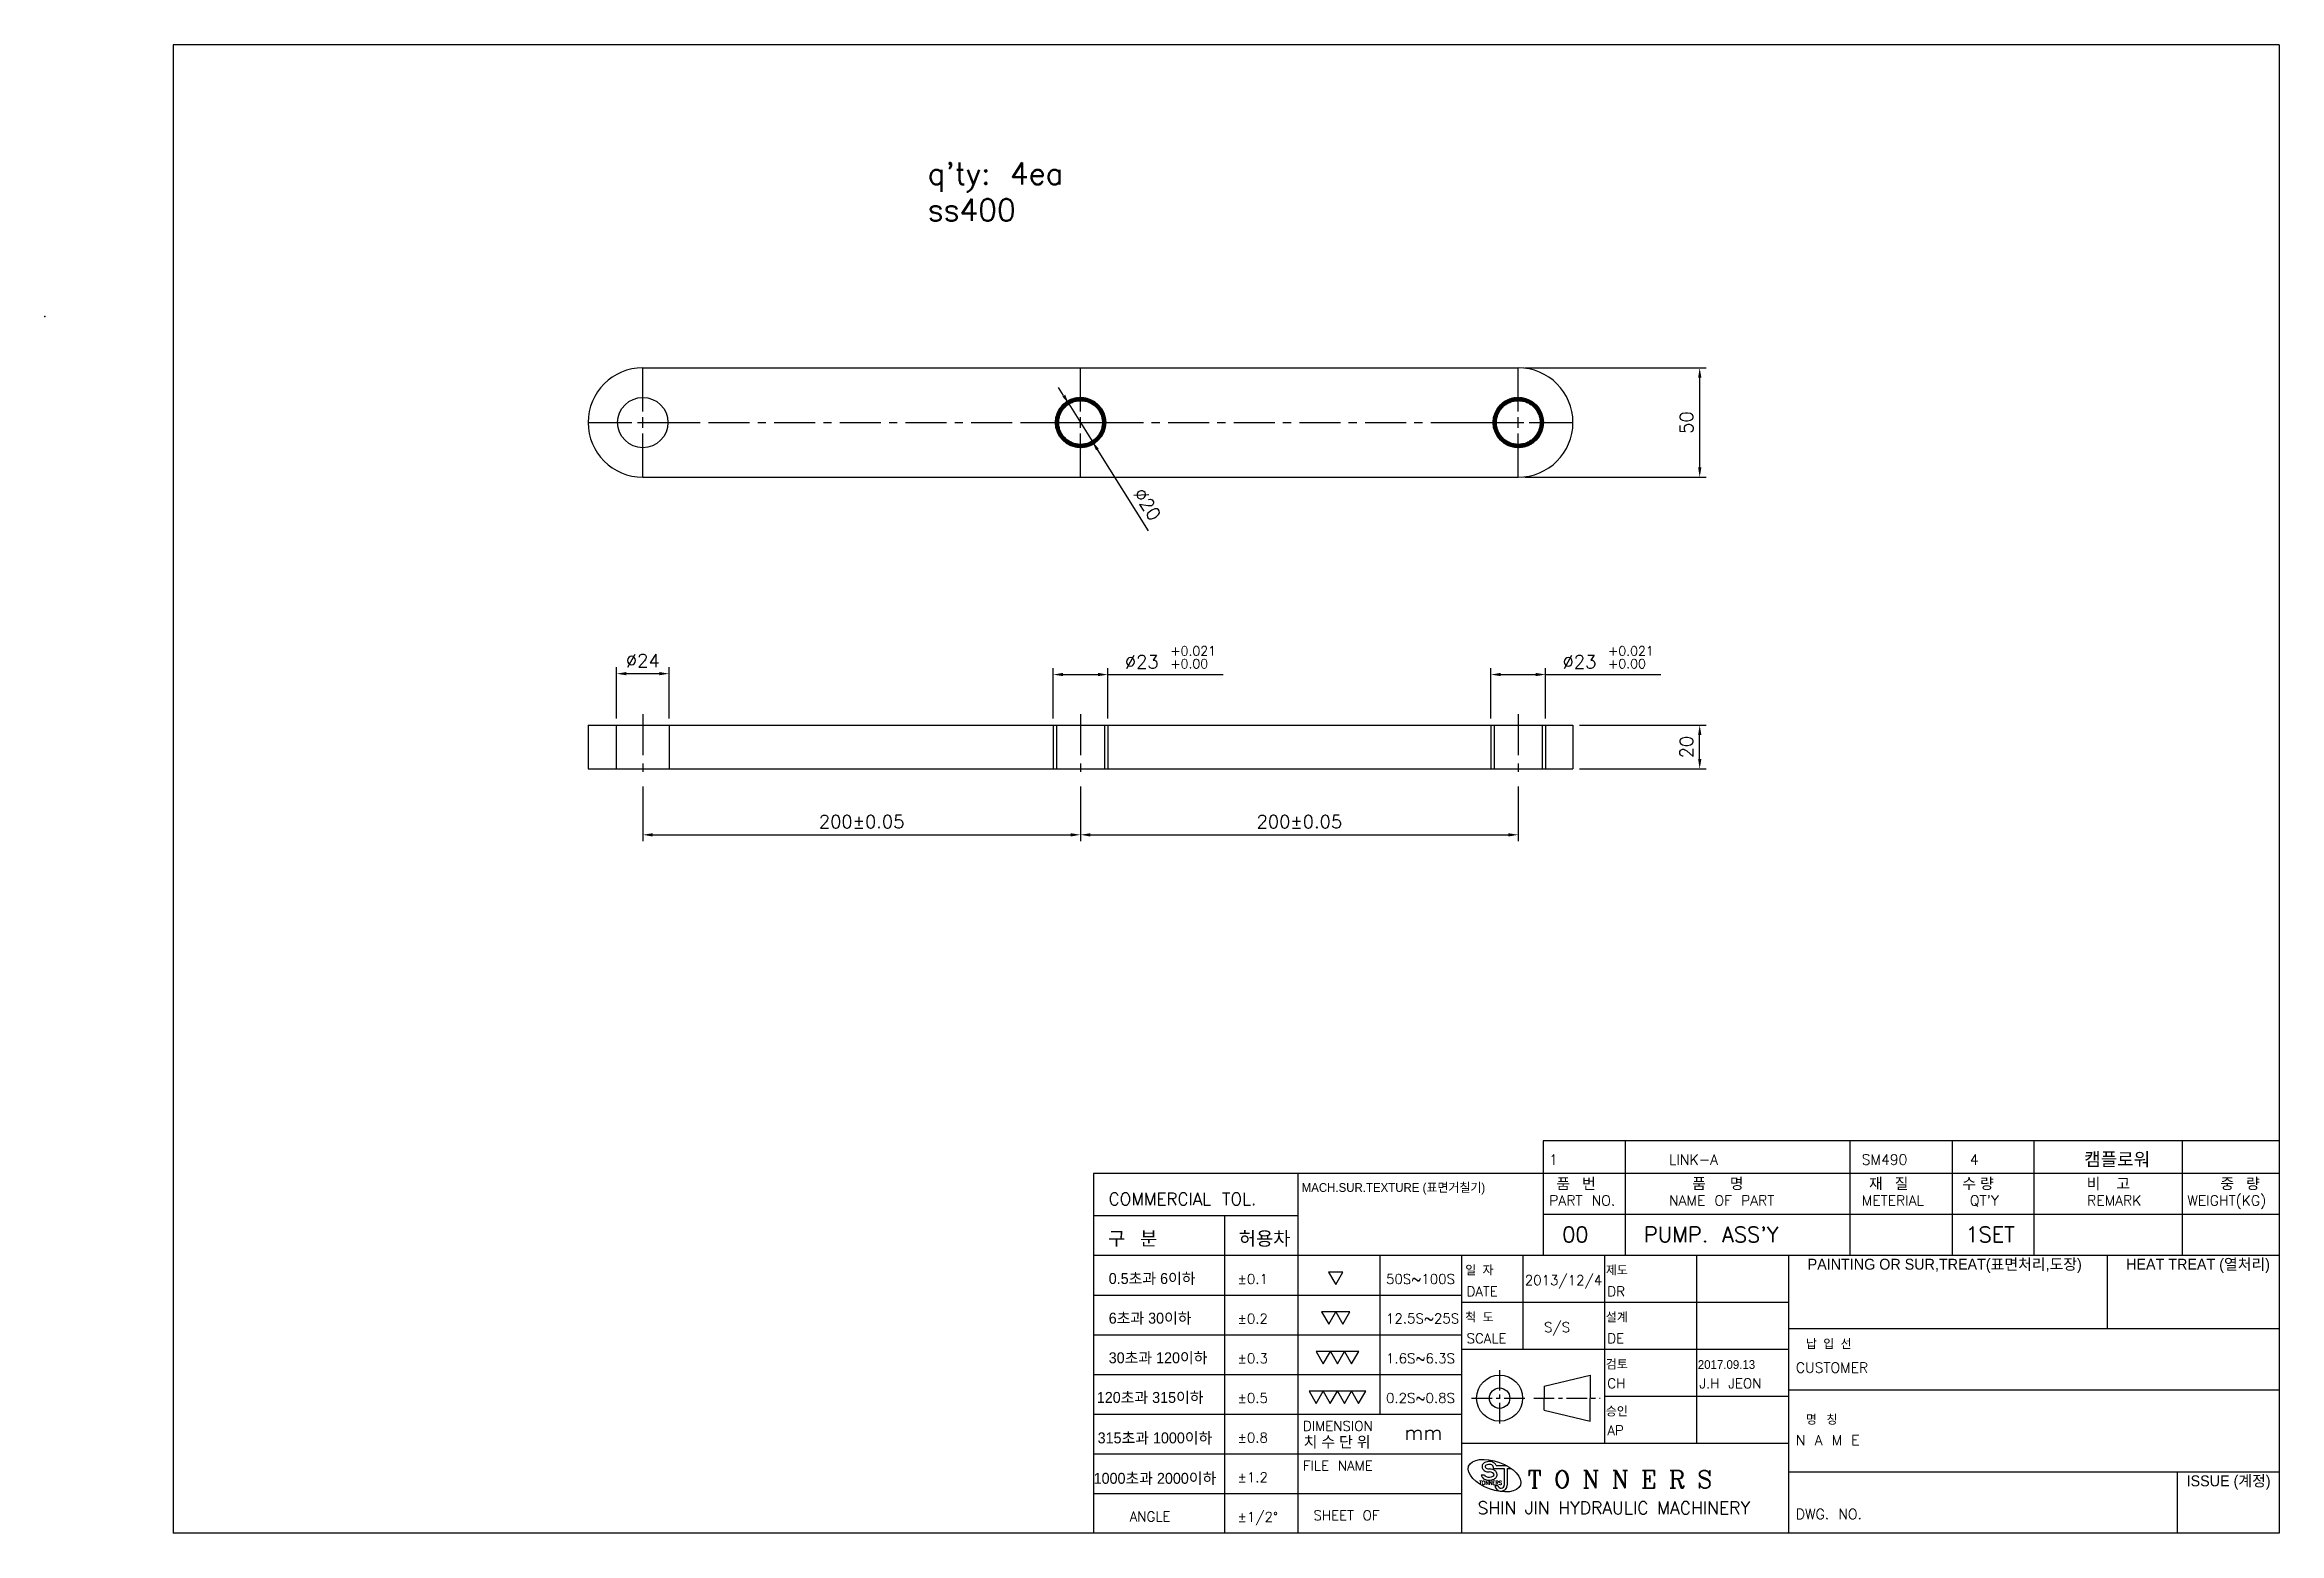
# Model space of a CAD drawing. Extents: x -2917 to 6643, y 8514 to 10799.
# Drawn here: x 1280 to 2301, y 8528 to 9208 of the extents above; entities that cross this region are included whole.
import ezdxf

# ---------------------------------------------------------------- set-up
doc = ezdxf.new("R2010")
doc.units = 0
doc.header["$LTSCALE"] = 15
doc.header["$MEASUREMENT"] = 0
for name, pattern in [('CENTER', [2, 1.25, -0.25, 0.25, -0.25]), ('CENTER2', [28.575, 19.05, -3.175, 3.175, -3.175]), ('PHANTOM2', [31.75, 15.875, -3.175, 3.175, -3.175, 3.175, -3.175])]:
    doc.linetypes.add(name, pattern=pattern)
for name, color, linetype in [('1', 1, 'CENTER'), ('3', 3, 'Continuous'), ('4', 4, 'Continuous'), ('DG', 4, 'Continuous')]:
    doc.layers.add(name, color=color, linetype=linetype)
doc.styles.add('HSG', font='romans.shx', dxfattribs={"bigfont": 'whgtxt.shx'})
doc.styles.add('ROMANC', font='romanc', dxfattribs={"height": 2})
doc.styles.add('ROMANS', font='txt.shx', dxfattribs={"bigfont": 'whgtxt.shx'})
doc.styles.get("Standard").update_dxf_attribs({"font": 'txt.shx'})
doc.dimstyles.new('ISO-25', dxfattribs={"dimtxt": 2.5, "dimasz": 2.5, "dimexe": 1.25, "dimexo": 0.625, "dimtad": 1, "dimtoh": 1, "dimdsep": 46, "dimtxsty": 'Standard', "dimcen": 2.5, "dimclrt": 6, "dimadec": 0, "dimazin": 0, "dimtfac": 1, "dimtmove": 0, "dimatfit": 3, "dimfxl": 1, "dimarcsym": 0})

msp = doc.modelspace()

# ---------------------------------------------------------------- texts
for s, height, p in [('1', 4.671, (1967.242, 8696.502)), ('LINK-A', 4.6708, (2021.952, 8696.502)), ('SM490', 4.6708, (2110.063, 8696.502)), ('4', 4.671, (2159.468, 8696.502)), ('COMMERCIAL TOL.', 5.60496, (1765.957, 8678.025)), ('PART NO.', 4.6708, (1967.242, 8677.819)), ('NAME OF PART', 4.6708, (2021.952, 8677.819)), ('METERIAL', 4.6708, (2110.063, 8677.819)), ("QT'Y", 4.6708, (2159.468, 8677.819)), ('REMARK', 4.6708, (2213.023, 8677.819)), ('WEIGHT(KG)', 4.6708, (2258.853, 8677.819)), ('00', 7.0062, (1973.202, 8661.112)), ("PUMP. ASS'Y", 7.0062, (2010.568, 8661.112)), ('1SET', 7.0062, (2157.454, 8661.112)), ('%%P0.1', 4.484, (1824.886, 8642.005)), ('50S~100S', 4.484, (1892.683, 8642.005)), ('DATE', 4.484, (1929.479, 8636.343)), ('2013/12/4', 4.484, (1956.103, 8641.466)), ('DR', 4.484, (1993.804, 8636.343)), ('%%P0.2', 4.484, (1824.886, 8623.882)), ('12.5S~25S', 4.484, (1892.683, 8623.976)), ('SCALE', 4.484, (1929.479, 8614.857)), ('S/S', 4.484, (1964.904, 8619.98)), ('DE', 4.484, (1993.804, 8614.857)), ('%%P0.3', 4.484, (1824.886, 8605.76)), ('1.6S~6.3S', 4.484, (1892.683, 8605.76)), ('CH', 4.484, (1993.804, 8594.306)), ('J.H JEON', 4.484, (2035.841, 8594.306)), ('CUSTOMER', 4.6708, (2079.956, 8601.417)), ('%%P0.5', 4.484, (1824.886, 8587.637)), ('0.2S~0.8S', 4.484, (1892.683, 8587.637)), ('DIMENSION', 4.484, (1854.746, 8574.842)), ('AP', 4.484, (1993.804, 8572.82)), ('%%P0.8', 4.484, (1824.886, 8569.514)), ('mm', 6.726, (1901.119, 8570.704)), ('N A M E', 4.6708, (2079.956, 8568.266)), ('FILE NAME', 4.484, (1854.746, 8556.719)), ('%%P1.2', 4.484, (1824.886, 8551.391)), ('ANGLE', 4.484, (1775.579, 8533.45)), ('%%P1/2%%D', 4.484, (1824.886, 8533.269)), ('SHEET OF', 4.484, (1859.557, 8534.017)), ('DWG. NO.', 4.6708, (2079.956, 8534.502))]:
    msp.add_text(s, height=height).set_placement(p)
at = {"linetype": 'Continuous', "style": 'ROMANC'}
msp.add_text('T O N N E R S', height=8.00392, dxfattribs=at).set_placement((1957.363, 8548.658))
at = {"insert": (1683.23, 9154.562), "char_height": 10, "attachment_point": 1}
msp.add_mtext_dynamic_manual_height_columns("q'ty: 4ea\\Pss400", width=3759.60361, gutter_width=50, heights=[0], dxfattribs=at)
at = {"layer": '3'}
for s, height, style, p in [('TONNERS', 1.7022, 'ROMANS', (1935.313, 8550.256)), ('SHIN JIN HYDRAULIC MACHINERY', 5.73117, 'HSG', (1934.536, 8536.771))]:
    msp.add_text(s, height=height, dxfattribs=dict(at, style=style)).set_placement(p)
at = {"layer": '3', "color": 7, "attachment_point": 4}
for s, insert, char_height in [('\\f굴림|b0|i0|c129|p2;품   번', (1970.524, 8687.631), 5.00175), ('\\f굴림|b0|i0|c129|p2;품      명', (2032.593, 8687.631), 5.00175), ('\\f굴림|b0|i0|c129|p2;재   질', (2113.359, 8687.631), 5.00175), ('\\f굴림|b0|i0|c129|p2;수 량', (2155.988, 8687.631), 5.00175), ('\\f굴림|b0|i0|c129|p2;비    고', (2212.828, 8687.631), 5.00175), ('\\f굴림|b0|i0|c129|p2;중   량', (2273.931, 8687.631), 5.00175), ('\\f굴림|b0|i0|c129|p2;MACH.SUR.TEXTURE (표면거칠기)', (1854.155, 8685.476), 4.0014), ('\\f굴림|b0|i0|c129|p2;구   분', (1765.67, 8662.425), 6.25219), ('\\f굴림|b0|i0|c129|p2;허용차', (1825.456, 8662.425), 6.25219), ('\\f굴림|b0|i0|c129|p2;일  자', (1928.887, 8648.11), 4.0014), ('\\f굴림|b0|i0|c129|p2;제도', (1993.12, 8648.11), 4.0014), ('\\f굴림|b0|i0|c129|p2;PAINTING OR SUR,TREAT(표면처리,도장)', (2085.334, 8650.264), 5.00175), ('\\f굴림|b0|i0|c129|p2;HEAT TREAT (열처리)', (2230.862, 8650.264), 5.00175), ('\\f굴림|b0|i0|c129|p2;0.5초과 6이하', (1765.993, 8644.215), 5.00175), ('\\f굴림|b0|i0|c129|p2;6초과 30이하', (1765.993, 8626.092), 5.00175), ('\\f굴림|b0|i0|c129|p2;척  도', (1928.887, 8626.624), 4.0014), ('\\f굴림|b0|i0|c129|p2;설계', (1993.12, 8626.624), 4.0014), ('\\f굴림|b0|i0|c129|p2;30초과 120이하', (1765.993, 8607.97), 5.00175), ('\\f굴림|b0|i0|c129|p2;검토', (1993.12, 8605.138), 4.0014), ('\\f굴림|b0|i0|c129|p2;납  입  선', (2084.535, 8614.48), 4.0014), ('{\\fGulim|b0|i0|c129|p2;2017.09.13}', (2035.157, 8605.138), 4.0014), ('\\f굴림|b0|i0|c129|p2;120초과 315이하', (1760.556, 8589.847), 5.00175), ('\\f굴림|b0|i0|c129|p2;승인', (1993.12, 8583.653), 4.0014), ('\\f굴림|b0|i0|c129|p2;명   칭', (2084.535, 8579.892), 4.0014), ('\\f굴림|b0|i0|c129|p2;315초과 1000이하', (1760.918, 8571.362), 5.00175), ('\\f굴림|b0|i0|c129|p2;치 수 단 위', (1855.059, 8569.551), 5.00175), ('\\f굴림|b0|i0|c129|p2;1000초과 2000이하', (1759.1, 8552.877), 5.00175), ('\\f굴림|b0|i0|c129|p2;ISSUE (계정)', (2258.495, 8551.243), 5.00175)]:
    msp.add_mtext(s, dxfattribs=dict(at, insert=insert, char_height=char_height))
at = {"layer": '4', "color": 6, "linetype": 'PHANTOM2', "insert": (2211.701, 8702.008), "char_height": 6, "width": 31.91105, "attachment_point": 1}
msp.add_mtext('캠플로워', dxfattribs=at)

# ---------------------------------------------------------------- blocks, each defined once
blk = doc.blocks.new('*U308')
at = {"layer": '1', "color": 0, "transparency": 16777216}
blk.add_line((0, 15), (0, -15), dxfattribs=at)
blk = doc.blocks.new('*D311')
at = {"layer": '4', "color": 4, "lineweight": -2, "transparency": 16777216}
for p, q in [((1553.1, 8869.4), (1553.1, 8844.3)), ((1753.1, 8869.4), (1753.1, 8844.3)), ((1557.6, 8847.3), (1748.6, 8847.3))]:
    blk.add_line(p, q, dxfattribs=at)
at = {"layer": '4', "color": 4, "transparency": 16777216}
for points in [[(1557.6, 8848), (1557.6, 8846.5), (1553.1, 8847.3)], [(1748.6, 8848), (1748.6, 8846.5), (1753.1, 8847.3)]]:
    blk.add_solid(points, dxfattribs=at)
at = {"layer": 'Defpoints', "color": 0, "transparency": 16777216}
for p in [(1553.1, 8872.4), (1753.1, 8872.4), (1753.1, 8847.3)]:
    blk.add_point(p, dxfattribs=at)
at = {"layer": '4', "color": 7, "transparency": 16777216, "insert": (1653.1, 8853.3), "char_height": 6, "attachment_point": 5}
blk.add_mtext('200%%P0.05', dxfattribs=at)
blk = doc.blocks.new('*U397')
at = {"layer": '4', "color": 0, "linetype": 'CENTER2', "transparency": 16777216}
for p, q in [((0, 5), (0, 25.12)), ((-25.12, 0), (-5, 0)), ((5, 0), (25.12, 0)), ((0, -25.12), (0, -5))]:
    blk.add_line(p, q, dxfattribs=at)
at = {"layer": '4', "color": 0, "linetype": 'Continuous', "transparency": 16777216}
for p, q in [((-2.5, 0), (2.5, 0)), ((0, -2.5), (0, 2.5))]:
    blk.add_line(p, q, dxfattribs=at)
blk = doc.blocks.new('*U399')
at = {"layer": '4', "color": 0, "linetype": 'CENTER2', "transparency": 16777216}
for p, q in [((0, 5), (0, 25.12)), ((-25.12, 0), (-5, 0)), ((5, 0), (25.12, 0)), ((0, -25.12), (0, -5))]:
    blk.add_line(p, q, dxfattribs=at)
at = {"layer": '4', "color": 0, "linetype": 'Continuous', "transparency": 16777216}
for p, q in [((-2.5, 0), (2.5, 0)), ((0, -2.5), (0, 2.5))]:
    blk.add_line(p, q, dxfattribs=at)
blk = doc.blocks.new('*U400')
at = {"layer": '4', "color": 0, "linetype": 'CENTER2', "transparency": 16777216}
for p, q in [((0, 5), (0, 25.12)), ((-25.12, 0), (-5, 0)), ((5, 0), (25.12, 0)), ((0, -25.12), (0, -5))]:
    blk.add_line(p, q, dxfattribs=at)
at = {"layer": '4', "color": 0, "linetype": 'Continuous', "transparency": 16777216}
for p, q in [((-2.5, 0), (2.5, 0)), ((0, -2.5), (0, 2.5))]:
    blk.add_line(p, q, dxfattribs=at)
blk = doc.blocks.new('*D401')
at = {"layer": '4', "color": 4, "lineweight": -2, "transparency": 16777216}
for p, q in [((1956.1, 9060.7), (2039, 9060.7)), ((2036, 9056.2), (2036, 9015.2)), ((1956.1, 9010.7), (2039, 9010.7))]:
    blk.add_line(p, q, dxfattribs=at)
at = {"layer": '4', "color": 4, "transparency": 16777216}
for points in [[(2035.3, 9056.2), (2036.8, 9056.2), (2036, 9060.7)], [(2035.3, 9015.2), (2036.8, 9015.2), (2036, 9010.7)]]:
    blk.add_solid(points, dxfattribs=at)
at = {"layer": 'Defpoints', "color": 0, "transparency": 16777216}
for p in [(1953.1, 9060.7), (1953.1, 9010.7), (2036, 9010.7)]:
    blk.add_point(p, dxfattribs=at)
at = {"layer": '4', "color": 7, "transparency": 16777216, "insert": (2030, 9035.7), "char_height": 6, "attachment_point": 5, "rotation": 90}
blk.add_mtext('50', dxfattribs=at)
blk = doc.blocks.new('*D402')
at = {"layer": '4', "color": 4, "linetype": 'PHANTOM2', "lineweight": -2, "transparency": 16777216}
for p, q in [((1745.4, 9048), (1743, 9051.8)), ((1747.8, 9044.2), (1758.4, 9027.2)), ((1784.1, 8986.2), (1760.8, 9023.4))]:
    blk.add_line(p, q, dxfattribs=at)
at = {"layer": '4', "color": 4, "linetype": 'PHANTOM2', "transparency": 16777216}
for points in [[(1746.1, 9048.4), (1744.8, 9047.6), (1747.8, 9044.2)], [(1761.4, 9023.8), (1760.2, 9023), (1758.4, 9027.2)]]:
    blk.add_solid(points, dxfattribs=at)
at = {"layer": 'Defpoints', "color": 0, "linetype": 'PHANTOM2', "transparency": 16777216}
for p in [(1747.8, 9044.2), (1758.4, 9027.2)]:
    blk.add_point(p, dxfattribs=at)
at = {"layer": '4', "color": 7, "linetype": 'PHANTOM2', "transparency": 16777216, "insert": (1783.6, 8998.3), "char_height": 6, "attachment_point": 5, "rotation": 302.034}
blk.add_mtext('∅20', dxfattribs=at)
blk = doc.blocks.new('*U404')
at = {"layer": '1', "color": 0, "transparency": 16777216}
blk.add_line((0, 15), (0, -15), dxfattribs=at)
blk = doc.blocks.new('*U405')
at = {"layer": '1', "color": 0, "transparency": 16777216}
blk.add_line((0, 15), (0, -15), dxfattribs=at)
blk = doc.blocks.new('*D407')
at = {"layer": '4', "color": 4, "lineweight": -2, "transparency": 16777216}
for p, q in [((1981.1, 8897.4), (2039, 8897.4)), ((2036, 8881.9), (2036, 8892.9)), ((1981.1, 8877.4), (2039, 8877.4))]:
    blk.add_line(p, q, dxfattribs=at)
at = {"layer": '4', "color": 4, "transparency": 16777216}
for points in [[(2035.3, 8892.9), (2036.8, 8892.9), (2036, 8897.4)], [(2035.3, 8881.9), (2036.8, 8881.9), (2036, 8877.4)]]:
    blk.add_solid(points, dxfattribs=at)
at = {"layer": 'Defpoints', "color": 0, "transparency": 16777216}
for p in [(1978.1, 8897.4), (2036, 8897.4), (1978.1, 8877.4)]:
    blk.add_point(p, dxfattribs=at)
at = {"layer": '4', "color": 7, "transparency": 16777216, "insert": (2030, 8887.4), "char_height": 6, "attachment_point": 5, "rotation": 90}
blk.add_mtext('20', dxfattribs=at)
blk = doc.blocks.new('*D406')
at = {"layer": '4', "color": 4, "lineweight": -2, "transparency": 16777216}
for p, q in [((1753.1, 8869.4), (1753.1, 8844.3)), ((1953.1, 8869.4), (1953.1, 8844.3)), ((1757.6, 8847.3), (1948.6, 8847.3))]:
    blk.add_line(p, q, dxfattribs=at)
at = {"layer": '4', "color": 4, "transparency": 16777216}
for points in [[(1757.6, 8848), (1757.6, 8846.5), (1753.1, 8847.3)], [(1948.6, 8848), (1948.6, 8846.5), (1953.1, 8847.3)]]:
    blk.add_solid(points, dxfattribs=at)
at = {"layer": 'Defpoints', "color": 0, "transparency": 16777216}
for p in [(1753.1, 8872.4), (1953.1, 8872.4), (1953.1, 8847.3)]:
    blk.add_point(p, dxfattribs=at)
at = {"layer": '4', "color": 7, "transparency": 16777216, "insert": (1853.1, 8853.3), "char_height": 6, "attachment_point": 5}
blk.add_mtext('200%%P0.05', dxfattribs=at)
blk = doc.blocks.new('*D408')
at = {"layer": '4', "color": 4, "lineweight": -2, "transparency": 16777216}
for p, q in [((1740.6, 8900.4), (1740.6, 8923.5)), ((1745.1, 8920.5), (1761.1, 8920.5)), ((1765.6, 8900.4), (1765.6, 8923.5)), ((1765.6, 8920.5), (1818.3, 8920.5))]:
    blk.add_line(p, q, dxfattribs=at)
at = {"layer": '4', "color": 4, "transparency": 16777216}
for points in [[(1745.1, 8921.3), (1745.1, 8919.8), (1740.6, 8920.5)], [(1761.1, 8921.3), (1761.1, 8919.8), (1765.6, 8920.5)]]:
    blk.add_solid(points, dxfattribs=at)
at = {"layer": 'Defpoints', "color": 0, "transparency": 16777216}
for p in [(1765.6, 8920.5), (1740.6, 8897.4), (1765.6, 8897.4)]:
    blk.add_point(p, dxfattribs=at)
at = {"layer": '4', "color": 7, "transparency": 16777216, "insert": (1794.2, 8928.4), "char_height": 6, "attachment_point": 5}
blk.add_mtext('∅23 {\\H0.7x;\\S+0.021^ +0.00;}', dxfattribs=at)
blk = doc.blocks.new('*D409')
at = {"layer": '4', "color": 4, "lineweight": -2, "transparency": 16777216}
for p, q in [((1940.6, 8900.4), (1940.6, 8923.5)), ((1945.1, 8920.5), (1961.1, 8920.5)), ((1965.6, 8900.4), (1965.6, 8923.5)), ((1965.6, 8920.5), (2018.3, 8920.5))]:
    blk.add_line(p, q, dxfattribs=at)
at = {"layer": '4', "color": 4, "transparency": 16777216}
for points in [[(1945.1, 8921.3), (1945.1, 8919.8), (1940.6, 8920.5)], [(1961.1, 8921.3), (1961.1, 8919.8), (1965.6, 8920.5)]]:
    blk.add_solid(points, dxfattribs=at)
at = {"layer": 'Defpoints', "color": 0, "transparency": 16777216}
for p in [(1965.6, 8920.5), (1940.6, 8897.4), (1965.6, 8897.4)]:
    blk.add_point(p, dxfattribs=at)
at = {"layer": '4', "color": 7, "transparency": 16777216, "insert": (1994.2, 8928.4), "char_height": 6, "attachment_point": 5}
blk.add_mtext('∅23 {\\H0.7x;\\S+0.021^ +0.00;}', dxfattribs=at)
blk = doc.blocks.new('*D587')
at = {"layer": '4', "color": 4, "linetype": 'PHANTOM2', "lineweight": -2, "transparency": 16777216}
for p, q in [((1541.1, 8900.4), (1541.1, 8923.9)), ((1565.1, 8900.4), (1565.1, 8923.9)), ((1560.6, 8920.9), (1545.6, 8920.9))]:
    blk.add_line(p, q, dxfattribs=at)
at = {"layer": '4', "color": 4, "linetype": 'PHANTOM2', "transparency": 16777216}
for points in [[(1545.6, 8921.7), (1545.6, 8920.2), (1541.1, 8920.9)], [(1560.6, 8921.7), (1560.6, 8920.2), (1565.1, 8920.9)]]:
    blk.add_solid(points, dxfattribs=at)
at = {"layer": 'Defpoints', "color": 0, "linetype": 'PHANTOM2', "transparency": 16777216}
for p in [(1541.1, 8920.9), (1541.1, 8897.4), (1565.1, 8897.4)]:
    blk.add_point(p, dxfattribs=at)
at = {"layer": '4', "color": 7, "linetype": 'PHANTOM2', "transparency": 16777216, "insert": (1553.1, 8926.9), "char_height": 6, "attachment_point": 5}
blk.add_mtext('%%C24', dxfattribs=at)

# ---------------------------------------------------------------- dimensions: what is measured, and where the dimension line sits
at = {"layer": '4'}
for base, p1, p2, picture, middle in [((2036.048, 9010.722), (1953.109, 9060.722), (1953.109, 9010.722), '*D401', (2030.048, 9035.722)), ((2036.048, 8897.365), (1978.109, 8877.365), (1978.109, 8897.365), '*D407', (2030.048, 8887.365))]:
    dim = msp.add_linear_dim(base=base, p1=p1, p2=p2, angle=90, dimstyle='ISO-25', override={"dimscale": 1.5, "dimtxt": 4, "dimasz": 3, "dimexe": 2, "dimexo": 2, "dimgap": 2, "dimtoh": 0, "dimcen": 0, "dimclrd": 4, "dimclre": 4, "dimclrt": 7, "dimfxl": 0.5}, dxfattribs=at)
    dim.commit()
    dim.dimension.update_dxf_attribs({"geometry": picture, "text_midpoint": middle})
at = {"layer": '4', "color": 6, "linetype": 'PHANTOM2'}
dim = msp.add_diameter_dim_2p(p1=(1747.805, 9044.199), p2=(1758.414, 9027.244), dimstyle='ISO-25', override={"dimscale": 1.5, "dimtxt": 4, "dimasz": 3, "dimexe": 2, "dimexo": 2, "dimgap": 2, "dimtoh": 0, "dimcen": 0, "dimclrd": 4, "dimclre": 4, "dimclrt": 7, "dimfxl": 0.5}, dxfattribs=at)
dim.commit()
dim.dimension.update_dxf_attribs({"geometry": '*D402', "text_midpoint": (1778.519, 8995.111), "dimtype": 163})
at = {"layer": '4'}
for base, p1, p2, text, picture, middle in [((1765.609, 8920.52), (1740.609, 8897.365), (1765.609, 8897.365), '%%C23 {\\H0.7x;\\S+0.021~++0.00;}', '*D408', (1794.209, 8928.42)), ((1965.609, 8920.52), (1940.609, 8897.365), (1965.609, 8897.365), '%%C23 {\\H0.7x;\\S+0.021~++0.00;}', '*D409', (1994.209, 8928.42)), ((1753.109, 8847.298), (1553.109, 8872.365), (1753.109, 8872.365), '<>%%P0.05', '*D311', (1653.109, 8853.298)), ((1953.109, 8847.298), (1753.109, 8872.365), (1953.109, 8872.365), '<>%%P0.05', '*D406', (1853.109, 8853.298))]:
    dim = msp.add_linear_dim(base=base, p1=p1, p2=p2, text=text, dimstyle='ISO-25', override={"dimscale": 1.5, "dimtxt": 4, "dimasz": 3, "dimexe": 2, "dimexo": 2, "dimgap": 2, "dimtoh": 0, "dimcen": 0, "dimclrd": 4, "dimclre": 4, "dimclrt": 7, "dimfxl": 0.5}, dxfattribs=at)
    dim.commit()
    dim.dimension.update_dxf_attribs({"geometry": picture, "text_midpoint": middle})
at = {"layer": '4', "color": 6, "linetype": 'PHANTOM2'}
dim = msp.add_linear_dim(base=(1541.109, 8920.928), p1=(1565.109, 8897.365), p2=(1541.109, 8897.365), text='%%C<>', dimstyle='ISO-25', override={"dimscale": 1.5, "dimtxt": 4, "dimasz": 3, "dimexe": 2, "dimexo": 2, "dimgap": 2, "dimtoh": 0, "dimcen": 0, "dimclrd": 4, "dimclre": 4, "dimclrt": 7, "dimfxl": 0.5}, dxfattribs=at)
dim.commit()
dim.dimension.update_dxf_attribs({"geometry": '*D587', "text_midpoint": (1553.109, 8926.928)})

# ---------------------------------------------------------------- hatches: boundary and pattern name
at = {"layer": '4', "linetype": 'PHANTOM2'}
h = msp.add_hatch(dxfattribs=at)
h.set_pattern_fill('ANSI31', color=6)
h.set_pattern_definition([(45, (-721.53093, 0), (-0.0883883476, 0.0883883476), [])])
h.paths.add_polyline_path([(1753.109, 9047.222), (1753.109, 9045.722, -0.41421356), (1763.109, 9035.722), (1764.609, 9035.722, 0.41421356)])
h.paths.add_polyline_path([(1753.109, 9047.222, 0.41421356), (1741.609, 9035.722), (1743.109, 9035.722, -0.41421356), (1753.109, 9045.722)])
h.paths.add_polyline_path([(1764.609, 9035.722), (1763.109, 9035.722, -0.41421356), (1753.109, 9025.722), (1753.109, 9024.222, 0.41421356)])
h.paths.add_polyline_path([(1743.109, 9035.722), (1741.609, 9035.722, 0.41421356), (1753.109, 9024.222), (1753.109, 9025.722, -0.41421356)])
h.paths.add_polyline_path([(1953.109, 9047.222), (1953.109, 9045.722, -0.41421356), (1963.109, 9035.722), (1964.609, 9035.722, 0.41421356)])
h.paths.add_polyline_path([(1953.109, 9047.222, 0.41421356), (1941.609, 9035.722), (1943.109, 9035.722, -0.41421356), (1953.109, 9045.722)])
h.paths.add_polyline_path([(1943.109, 9035.722), (1941.609, 9035.722, 0.41421356), (1953.109, 9024.222), (1953.109, 9025.722, -0.41421356)])
h.paths.add_polyline_path([(1964.609, 9035.722), (1963.109, 9035.722, -0.41421356), (1953.109, 9025.722), (1953.109, 9024.222, 0.41421356)])

# ---------------------------------------------------------------- linework, layer by layer
at = {"color": 6}
for p, q in [((1338.571, 9208.419), (1338.571, 8528.019)), ((2300.851, 9208.419), (1338.571, 9208.419)), ((2300.851, 9208.419), (2300.851, 8528.019)), ((1964.553, 8707.431), (1964.553, 8655.064)), ((2300.851, 8707.431), (1964.553, 8707.431)), ((2001.92, 8707.431), (2001.92, 8655.064)), ((2104.677, 8707.431), (2104.677, 8655.064)), ((2151.385, 8707.431), (2151.385, 8655.064)), ((2188.752, 8707.431), (2188.752, 8655.064)), ((2256.478, 8707.431), (2256.478, 8655.064)), ((2300.851, 8692.431), (1964.553, 8692.431)), ((2300.851, 8673.748), (1964.553, 8673.748)), ((2300.851, 8655.064), (1852.454, 8655.064)), ((1889.821, 8655.064), (1889.821, 8582.387)), ((1992.578, 8655.064), (1992.578, 8569.122)), ((1927.187, 8636.755), (1852.454, 8636.755)), ((2076.653, 8633.579), (1927.187, 8633.579)), ((1927.187, 8618.632), (1852.454, 8618.632)), ((2300.851, 8621.435), (2076.653, 8621.435)), ((2076.653, 8612.093), (1927.187, 8612.093)), ((1927.187, 8600.509), (1852.454, 8600.509)), ((2076.653, 8590.607), (1992.578, 8590.607)), ((2300.851, 8593.41), (2076.653, 8593.41)), ((1927.187, 8582.387), (1852.454, 8582.387)), ((2076.653, 8569.122), (1927.187, 8569.122)), ((1927.187, 8564.264), (1852.454, 8564.264)), ((1927.187, 8546.141), (1852.454, 8546.141)), ((2300.851, 8556.043), (2076.653, 8556.043)), ((2300.851, 8528.019), (1338.571, 8528.019))]:
    msp.add_line(p, q, dxfattribs=at)
at = {"color": 5}
for p, q in [((2300.851, 8692.431), (1759.038, 8692.431)), ((1759.038, 8692.431), (1759.038, 8528.019)), ((1852.454, 8692.431), (1852.454, 8528.019)), ((1818.824, 8673.187), (1818.824, 8528.019)), ((1927.187, 8655.064), (1927.187, 8528.019)), ((1955.212, 8655.064), (1955.212, 8612.093)), ((2034.615, 8655.064), (2034.615, 8569.122)), ((2076.653, 8655.064), (2076.653, 8528.019)), ((2222.181, 8655.064), (2222.181, 8621.435)), ((2254.143, 8556.043), (2254.143, 8528.019))]:
    msp.add_line(p, q, dxfattribs=at)
for p, q in [((1964.883, 8595.252), (1985.901, 8600.311)), ((1985.901, 8600.311), (1985.901, 8589.802)), ((1964.883, 8595.252), (1964.883, 8589.802)), ((1964.883, 8584.351), (1964.883, 8589.802)), ((1985.901, 8579.292), (1985.901, 8589.802)), ((1964.883, 8584.351), (1985.901, 8579.292))]:
    msp.add_line(p, q)
for radius in [10.509, 4.671]:
    msp.add_circle((1944.59, 8589.802), radius)
at = {"layer": '1'}
msp.add_line((1553.109, 9035.722), (1953.109, 9035.722), dxfattribs=at)
at = {"layer": '1', "ltscale": 0.5}
for p, q in [((1944.59, 8602.646), (1944.59, 8576.957)), ((1931.745, 8589.802), (1957.434, 8589.802)), ((1960.212, 8589.802), (1990.572, 8589.802))]:
    msp.add_line(p, q, dxfattribs=at)
at = {"layer": '3'}
for p, q in [((1553.109, 9060.722), (1953.109, 9060.722)), ((1553.109, 9010.722), (1953.109, 9010.722)), ((1528.109, 8897.365), (1528.109, 8877.365)), ((1528.109, 8897.365), (1978.109, 8897.365)), ((1541.109, 8877.365), (1541.109, 8897.365)), ((1565.109, 8897.365), (1565.109, 8877.365)), ((1740.609, 8897.365), (1740.609, 8877.365)), ((1765.609, 8897.365), (1765.609, 8877.365)), ((1940.609, 8897.365), (1940.609, 8877.365)), ((1965.609, 8897.365), (1965.609, 8877.365)), ((1978.109, 8897.365), (1978.109, 8877.365)), ((1528.109, 8877.365), (1978.109, 8877.365)), ((1941.722, 8558.466), (1941.722, 8557.574)), ((1941.722, 8557.574), (1946.748, 8557.574)), ((1943.034, 8558.947), (1947.826, 8558.947)), ((1946.748, 8557.574), (1946.748, 8550.029)), ((1948.12, 8557.574), (1948.12, 8550.029)), ((1948.12, 8557.574), (1949.988, 8557.574)), ((1936.233, 8554.692), (1937.621, 8554.692)), ((1942.42, 8549.842), (1943.806, 8549.842))]:
    msp.add_line(p, q, dxfattribs=at)
for centre, radius, start, end in [((1553.109, 9035.722), 25, 90, 270), ((1953.109, 9035.722), 25, 270, 90), ((1945.264, 8550.14), 2.859, 185.980833, 357.768717), ((1945.264, 8550.14), 1.488, 191.546693, 355.710647)]:
    msp.add_arc(centre, radius, start, end, dxfattribs=at)
msp.add_ellipse((1942.265, 8554.371), major_axis=(-11.824, 4.303), ratio=0.51515152, dxfattribs=at)
for centre, major_axis, ratio, start_param, end_param in [((1939.835, 8558.466), (-1.887, 0), 0.54545455, 3.14159265, 7.85448607), ((1939.835, 8554.863), (2.237, 0), 0.53687549, 3.28494022, 7.85398163)]:
    msp.add_ellipse(centre, major_axis=major_axis, ratio=ratio, start_param=start_param, end_param=end_param, dxfattribs=at)
for points, knots in [([(1936.233, 8554.692), (1936.245, 8554.542), (1936.275, 8554.395), (1936.378, 8554.064), (1936.464, 8553.888), (1936.665, 8553.574), (1936.78, 8553.436), (1937.147, 8553.073), (1937.419, 8552.894), (1937.991, 8552.61), (1938.293, 8552.506), (1938.915, 8552.357), (1939.236, 8552.312), (1940.05, 8552.272), (1940.546, 8552.312), (1941.374, 8552.502), (1941.716, 8552.62), (1942.283, 8552.918), (1942.519, 8553.077), (1942.899, 8553.441), (1943.053, 8553.629), (1943.301, 8554.073), (1943.393, 8554.332), (1943.463, 8554.88), (1943.44, 8555.165), (1943.291, 8555.684), (1943.169, 8555.917), (1942.88, 8556.311), (1942.713, 8556.475), (1942.361, 8556.754), (1942.174, 8556.869), (1941.596, 8557.159), (1941.183, 8557.285), (1940.454, 8557.411), (1940.144, 8557.437), (1939.835, 8557.437)], [6.32896117, 6.32896117, 6.32896117, 6.32896117, 6.44900608, 6.44900608, 6.61482686, 6.61482686, 6.78064764, 6.78064764, 7.10755971, 7.10755971, 7.43447179, 7.43447179, 7.76138387, 7.76138387, 8.25755581, 8.25755581, 8.62809263, 8.62809263, 8.91247393, 8.91247393, 9.13421403, 9.13421403, 9.35595413, 9.35595413, 9.57769424, 9.57769424, 9.79943434, 9.79943434, 10.02117444, 10.02117444, 10.24291454, 10.24291454, 10.68323909, 10.68323909, 10.99556786, 10.99556786, 10.99556786, 10.99556786]), ([(1943.034, 8558.947), (1943.027, 8558.975), (1943.019, 8559.003), (1942.937, 8559.275), (1942.82, 8559.491), (1942.547, 8559.858), (1942.392, 8560.009), (1942.065, 8560.264), (1941.893, 8560.369), (1941.362, 8560.633), (1940.987, 8560.743), (1940.215, 8560.87), (1939.819, 8560.884), (1939.037, 8560.818), (1938.653, 8560.738), (1938.022, 8560.502), (1937.766, 8560.373), (1937.338, 8560.064), (1937.159, 8559.901), (1936.875, 8559.53), (1936.763, 8559.334), (1936.615, 8558.912), (1936.575, 8558.69), (1936.575, 8558.466), (1936.575, 8558.267), (1936.606, 8558.069), (1936.721, 8557.702), (1936.802, 8557.534), (1936.994, 8557.236), (1937.103, 8557.106), (1937.447, 8556.766), (1937.701, 8556.6), (1938.228, 8556.341), (1938.504, 8556.247), (1939.069, 8556.116), (1939.359, 8556.079), (1939.712, 8556.065), (1939.773, 8556.064), (1939.835, 8556.064)], [3.27962021, 3.27962021, 3.27962021, 3.27962021, 3.30494686, 3.30494686, 3.52779908, 3.52779908, 3.7506513, 3.7506513, 3.97350352, 3.97350352, 4.42021561, 4.42021561, 4.86692771, 4.86692771, 5.31363981, 5.31363981, 5.6362606, 5.6362606, 5.88786857, 5.88786857, 6.09409763, 6.09409763, 6.28318531, 6.28318531, 6.28318531, 6.45145797, 6.45145797, 6.61973063, 6.61973063, 6.78800328, 6.78800328, 7.12005112, 7.12005112, 7.45209895, 7.45209895, 7.78414678, 7.78414678, 7.85398735, 7.85398735, 7.85398735, 7.85398735])]:
    msp.add_open_spline(points, degree=3, knots=knots, dxfattribs=at)
at = {"layer": '4', "color": 6, "linetype": 'PHANTOM2'}
for p, q in [((1742.109, 8897.365), (1742.109, 8877.365)), ((1764.109, 8897.365), (1764.109, 8877.365)), ((1942.109, 8897.365), (1942.109, 8877.365)), ((1964.109, 8897.365), (1964.109, 8877.365))]:
    msp.add_line(p, q, dxfattribs=at)
at = {"layer": '4', "color": 5}
for p, q in [((1852.454, 8673.187), (1759.038, 8673.187)), ((1852.454, 8655.064), (1759.038, 8655.064)), ((1852.454, 8636.755), (1759.038, 8636.755)), ((1852.454, 8618.632), (1759.038, 8618.632)), ((1852.454, 8600.509), (1759.038, 8600.509)), ((1852.454, 8582.387), (1759.038, 8582.387)), ((1852.454, 8564.264), (1759.038, 8564.264)), ((1852.454, 8546.141), (1759.038, 8546.141))]:
    msp.add_line(p, q, dxfattribs=at)
at = {"layer": '4'}
for points in [[(1869.707, 8641.718), (1872.943, 8647.323), (1866.471, 8647.323)], [(1866.507, 8623.596), (1869.743, 8629.201), (1863.271, 8629.201)], [(1872.979, 8623.596), (1876.215, 8629.201), (1869.743, 8629.201)], [(1864.019, 8605.473), (1867.255, 8611.078), (1860.783, 8611.078)], [(1870.491, 8605.473), (1873.727, 8611.078), (1867.255, 8611.078)], [(1876.963, 8605.473), (1880.199, 8611.078), (1873.727, 8611.078)], [(1860.746, 8587.35), (1863.982, 8592.955), (1857.51, 8592.955)], [(1867.218, 8587.35), (1870.454, 8592.955), (1863.982, 8592.955)], [(1873.69, 8587.35), (1876.926, 8592.955), (1870.454, 8592.955)], [(1880.162, 8587.35), (1883.398, 8592.955), (1876.926, 8592.955)]]:
    msp.add_lwpolyline(points, close=True, dxfattribs=at)
for centre in [(1553.109, 9035.722), (1753.109, 9035.722), (1953.109, 9035.722)]:
    msp.add_circle(centre, 11.5, dxfattribs=at)
at = {"layer": '4', "color": 6, "linetype": 'PHANTOM2'}
for centre in [(1753.109, 9035.722), (1953.109, 9035.722)]:
    msp.add_circle(centre, 10, dxfattribs=at)
at = {"layer": 'DG', "color": 1}
msp.add_point((1279.815, 9084.14), dxfattribs=at)

# ---------------------------------------------------------------- block references
at = {"layer": '1'}
for name, p in [('*U308', (1553.109, 8887.365)), ('*U405', (1753.109, 8887.365)), ('*U404', (1953.109, 8887.365))]:
    msp.add_blockref(name, p, dxfattribs=at)
at = {"layer": '4', "linetype": 'CENTER2'}
for name, p in [('*U397', (1553.109, 9035.722)), ('*U400', (1753.109, 9035.722)), ('*U399', (1953.109, 9035.722))]:
    msp.add_blockref(name, p, dxfattribs=at)

msp.set_redraw_order([(e.dxf.handle, doc.entitydb.next_handle()) for e in msp.query("TEXT MTEXT ATTDEF DIMENSION ARC_DIMENSION")])  # texts and dimensions are drawn at this point

doc.saveas('drawing.dxf')
